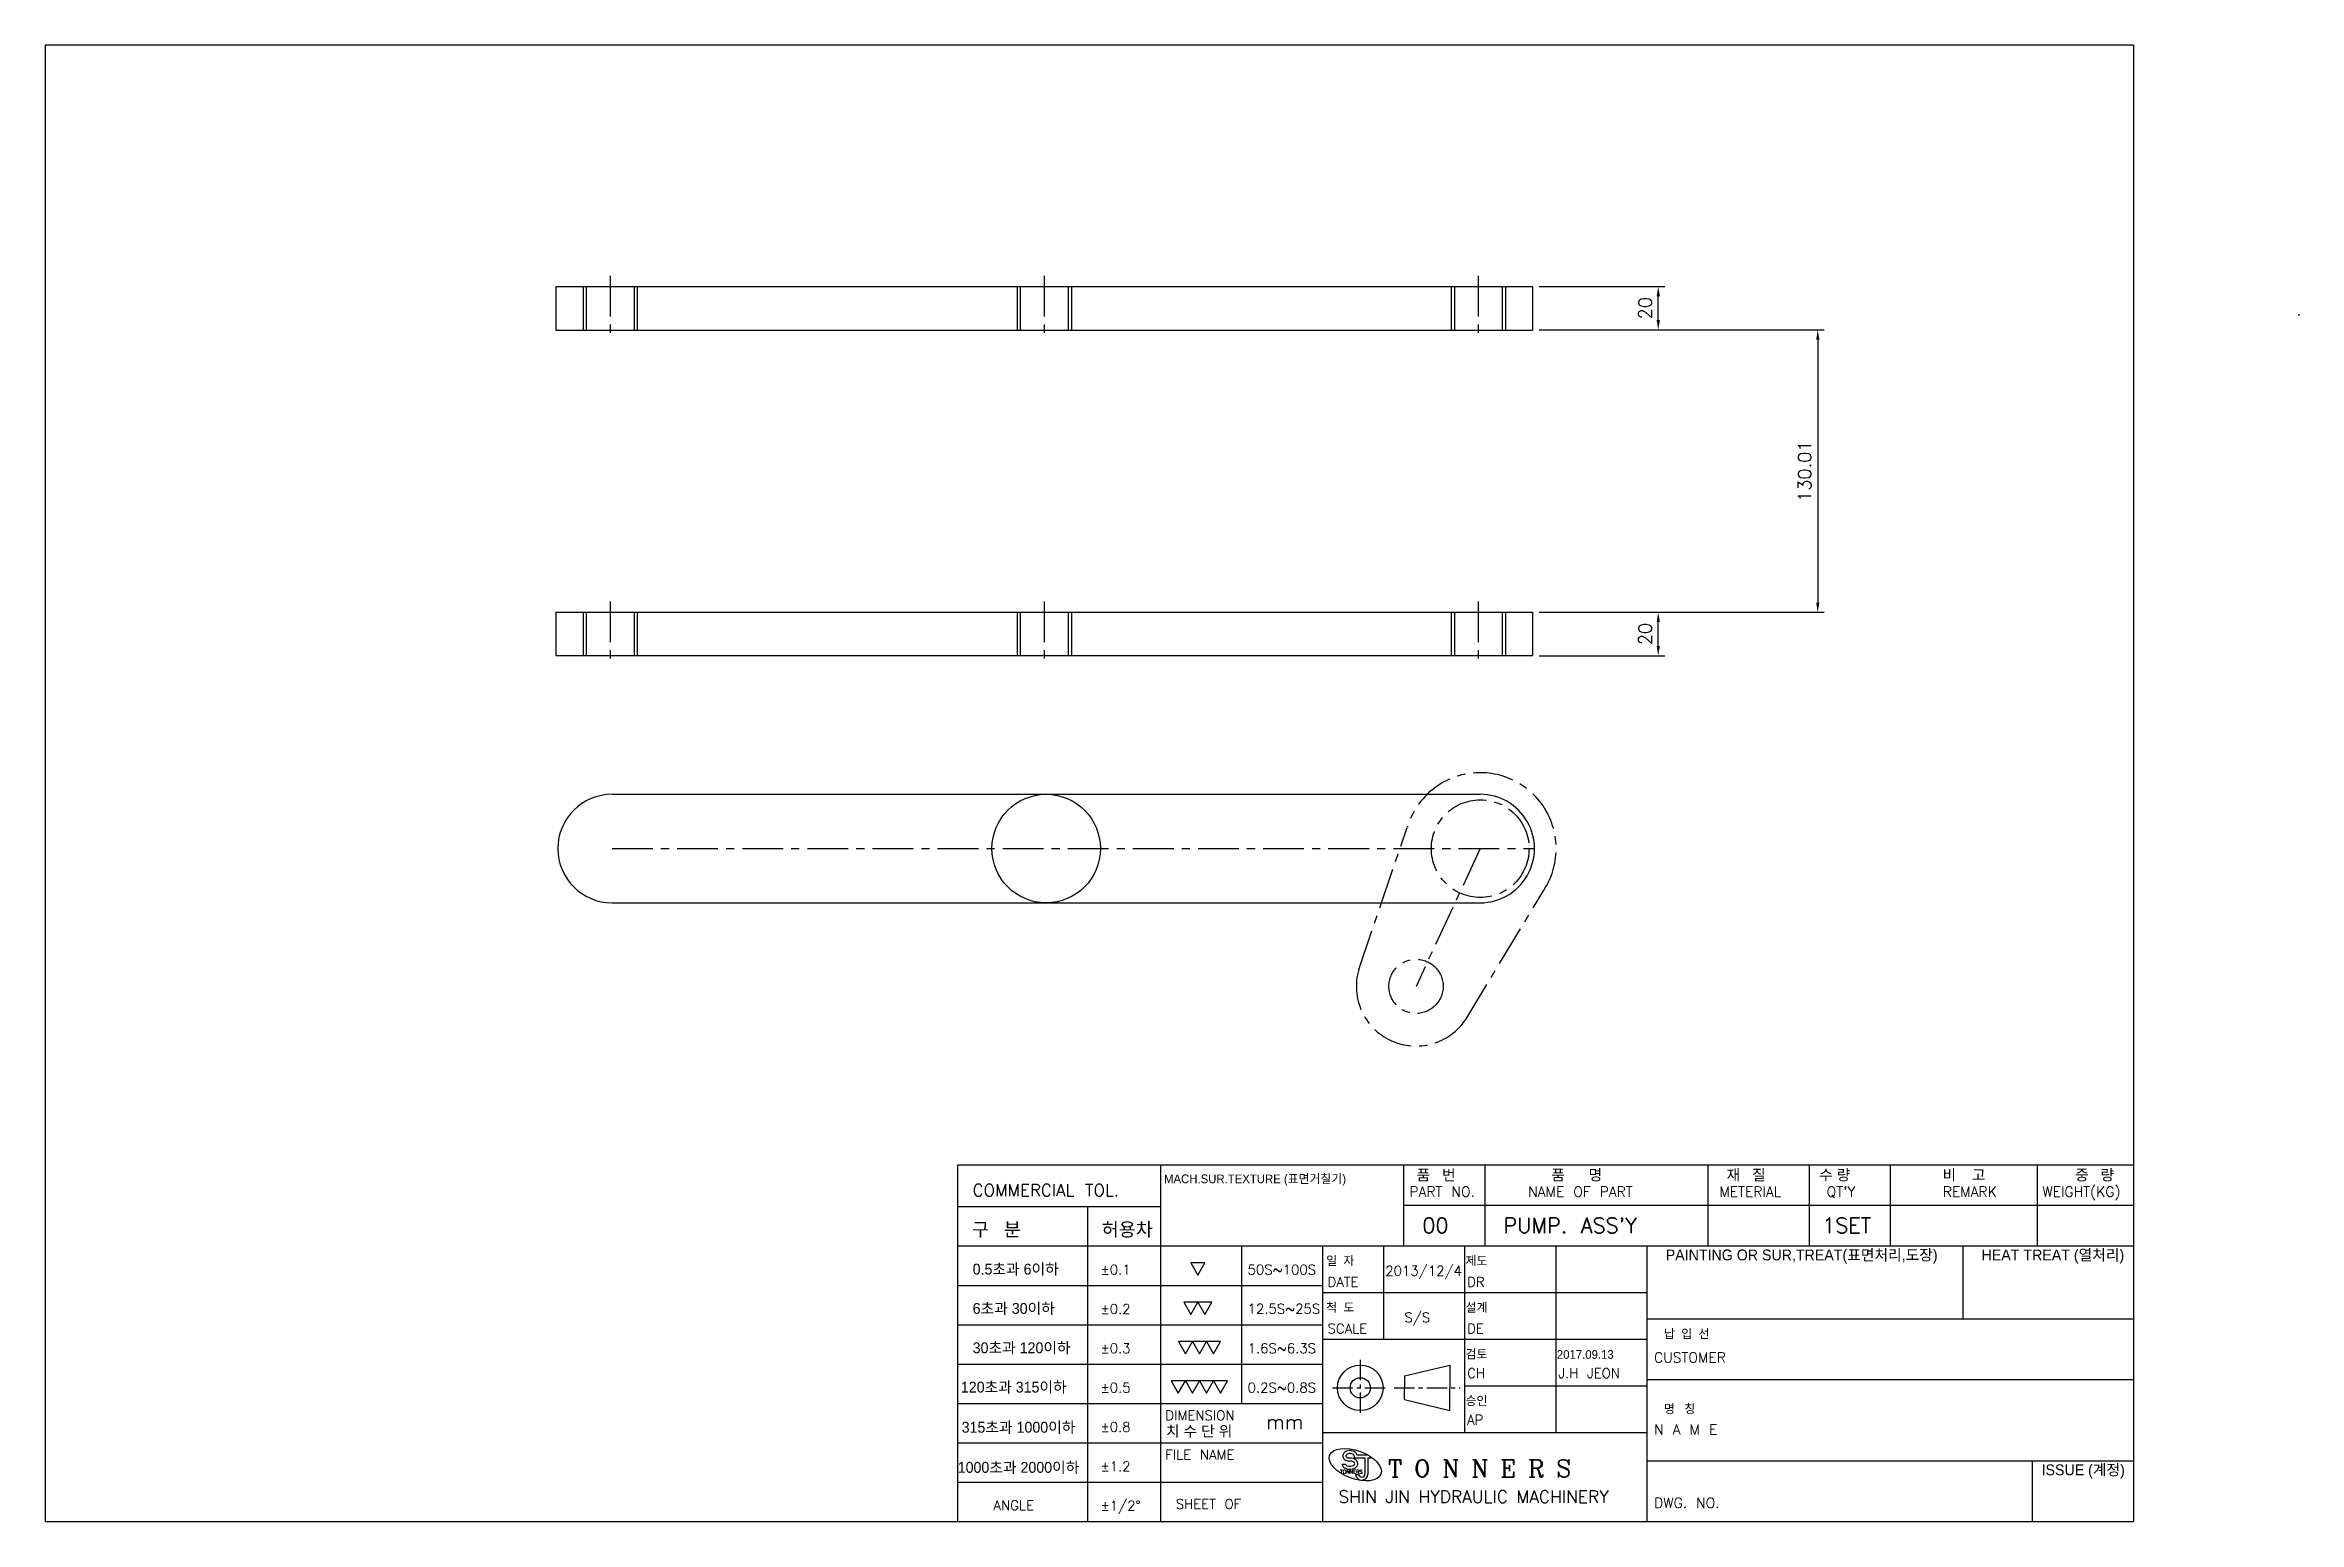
# Model space of a CAD drawing. Extents: x 2001 to 8872, y 8514 to 11880.
# Drawn here: x 7082 to 8121, y 8536 to 9217 of the extents above; entities that cross this region are included whole.
import ezdxf

# ---------------------------------------------------------------- set-up
doc = ezdxf.new("R2010")
doc.units = 0
doc.header["$LTSCALE"] = 15
doc.header["$MEASUREMENT"] = 0
doc.linetypes.add('CENTER', pattern=[2, 1.25, -0.25, 0.25, -0.25])
doc.linetypes.add('PHANTOM2', pattern=[31.75, 15.875, -3.175, 3.175, -3.175, 3.175, -3.175])
for name, color, linetype in [('1', 1, 'CENTER'), ('3', 3, 'Continuous'), ('4', 4, 'Continuous'), ('DG', 4, 'Continuous')]:
    doc.layers.add(name, color=color, linetype=linetype)
doc.styles.add('HSG', font='romans.shx', dxfattribs={"bigfont": 'whgtxt.shx'})
doc.styles.add('ROMANC', font='romanc', dxfattribs={"height": 2})
doc.styles.add('ROMANS', font='txt.shx', dxfattribs={"bigfont": 'whgtxt.shx'})
doc.styles.get("Standard").update_dxf_attribs({"font": 'txt.shx'})
doc.dimstyles.new('ISO-25', dxfattribs={"dimtxt": 2.5, "dimasz": 2.5, "dimexe": 1.25, "dimexo": 0.625, "dimtad": 1, "dimtoh": 1, "dimdsep": 46, "dimtxsty": 'Standard', "dimcen": 2.5, "dimclrt": 6, "dimadec": 0, "dimazin": 0, "dimtfac": 1, "dimtmove": 0, "dimatfit": 3, "dimfxl": 1, "dimarcsym": 0})

msp = doc.modelspace()

# ---------------------------------------------------------------- texts
for s, height, p in [('COMMERCIAL TOL.', 5.6049611, (7509.50605, 8686.33771)), ('PART NO.', 4.670801, (7710.79155, 8686.13161)), ('NAME OF PART', 4.6708009, (7765.50179, 8686.13161)), ('METERIAL', 4.670801, (7853.61256, 8686.13161)), ("QT'Y", 4.670801, (7903.01755, 8686.13161)), ('REMARK', 4.670801, (7956.57195, 8686.13161)), ('WEIGHT(KG)', 4.670801, (8002.40242, 8686.13161)), ('00', 7.006201, (7716.75094, 8669.42453)), ("PUMP. ASS'Y", 7.0062013, (7754.11735, 8669.42453)), ('1SET', 7.006201, (7901.0037, 8669.42453)), ('%%P0.1', 4.483969, (7568.43577, 8650.3175)), ('50S~100S', 4.483969, (7636.23271, 8650.3175)), ('2013/12/4', 4.483969, (7699.65276, 8649.77818)), ('DATE', 4.483969, (7673.02804, 8644.6552)), ('DR', 4.483969, (7737.35317, 8644.6552)), ('%%P0.2', 4.483969, (7568.43577, 8632.1948)), ('12.5S~25S', 4.483969, (7636.23271, 8632.28821)), ('S/S', 4.483969, (7708.45347, 8628.29249)), ('SCALE', 4.483969, (7673.02804, 8623.16952)), ('DE', 4.483969, (7737.35317, 8623.16952)), ('%%P0.3', 4.483969, (7568.43577, 8614.07209)), ('1.6S~6.3S', 4.483969, (7636.23271, 8614.07209)), ('CUSTOMER', 4.670801, (7823.50519, 8609.72915)), ('%%P0.5', 4.483969, (7568.43577, 8595.94938)), ('0.2S~0.8S', 4.483969, (7636.23271, 8595.94938)), ('CH', 4.483969, (7737.35317, 8602.618)), ('J.H JEON', 4.483969, (7779.39038, 8602.618)), ('%%P0.8', 4.483969, (7568.43577, 8577.82668)), ('DIMENSION', 4.483969, (7598.29523, 8583.15416)), ('mm', 6.725953, (7644.66858, 8579.01697)), ('AP', 4.483969, (7737.35317, 8581.13231)), ('N A M E', 4.670801, (7823.50519, 8576.57872)), ('FILE NAME', 4.483969, (7598.29523, 8565.03145)), ('%%P1.2', 4.483969, (7568.43577, 8559.70397)), ('DWG. NO.', 4.670801, (7823.50519, 8542.8144)), ('ANGLE', 4.483969, (7519.12867, 8541.76255)), ('%%P1/2%%D', 4.483969, (7568.43577, 8541.58126)), ('SHEET OF', 4.483969, (7603.10622, 8542.32911))]:
    msp.add_text(s, height=height).set_placement(p)
at = {"linetype": 'Continuous', "style": 'ROMANC'}
msp.add_text('T O N N E R S', height=8.0039234, dxfattribs=at).set_placement((7700.91183, 8556.97078))
at = {"layer": '3'}
for s, height, style, p in [('TONNERS', 1.702158, 'ROMANS', (7678.86243, 8558.5685)), ('SHIN JIN HYDRAULIC MACHINERY', 5.7311719, 'HSG', (7678.08579, 8545.0838))]:
    msp.add_text(s, height=height, dxfattribs=dict(at, style=style)).set_placement(p)
at = {"layer": '3', "color": 7, "attachment_point": 4}
for s, insert, char_height in [('\\f굴림|b0|i0|c129|p2;MACH.SUR.TEXTURE (표면거칠기)', (7597.70391, 8693.7886), 4.0014), ('\\f굴림|b0|i0|c129|p2;품   번', (7714.07284, 8695.94326), 5.00175), ('\\f굴림|b0|i0|c129|p2;품      명', (7776.14248, 8695.94326), 5.00175), ('\\f굴림|b0|i0|c129|p2;재   질', (7856.90779, 8695.94326), 5.00175), ('\\f굴림|b0|i0|c129|p2;수 량', (7899.53758, 8695.94326), 5.00175), ('\\f굴림|b0|i0|c129|p2;비    고', (7956.37729, 8695.94326), 5.00175), ('\\f굴림|b0|i0|c129|p2;중   량', (8017.47998, 8695.94326), 5.00175), ('\\f굴림|b0|i0|c129|p2;구   분', (7509.21924, 8670.73702), 6.2521875), ('\\f굴림|b0|i0|c129|p2;허용차', (7569.00549, 8670.73702), 6.2521875), ('\\f굴림|b0|i0|c129|p2;PAINTING OR SUR,TREAT(표면처리,도장)', (7828.88299, 8658.57685), 5.00175), ('\\f굴림|b0|i0|c129|p2;HEAT TREAT (열처리)', (7974.41157, 8658.57685), 5.00175), ('\\f굴림|b0|i0|c129|p2;0.5초과 6이하', (7509.54268, 8652.52761), 5.00175), ('\\f굴림|b0|i0|c129|p2;일  자', (7672.43673, 8656.42219), 4.0014), ('\\f굴림|b0|i0|c129|p2;제도', (7736.66881, 8656.42219), 4.0014), ('\\f굴림|b0|i0|c129|p2;6초과 30이하', (7509.54268, 8634.4049), 5.00175), ('\\f굴림|b0|i0|c129|p2;척  도', (7672.43673, 8634.93651), 4.0014), ('\\f굴림|b0|i0|c129|p2;설계', (7736.66881, 8634.93651), 4.0014), ('\\f굴림|b0|i0|c129|p2;30초과 120이하', (7509.54268, 8616.2822), 5.00175), ('\\f굴림|b0|i0|c129|p2;납  입  선', (7828.08439, 8622.79243), 4.0014), ('\\f굴림|b0|i0|c129|p2;검토', (7736.66881, 8613.45082), 4.0014), ('{\\fGulim|b0|i0|c129|p2;2017.09.13}', (7778.70602, 8613.45082), 4.0014), ('\\f굴림|b0|i0|c129|p2;120초과 315이하', (7504.1048, 8598.15949), 5.00175), ('\\f굴림|b0|i0|c129|p2;승인', (7736.66881, 8591.96514), 4.0014), ('\\f굴림|b0|i0|c129|p2;명   칭', (7828.08439, 8588.20483), 4.0014), ('\\f굴림|b0|i0|c129|p2;315초과 1000이하', (7504.46733, 8579.67457), 5.00175), ('\\f굴림|b0|i0|c129|p2;치 수 단 위', (7598.6084, 8577.8635), 5.00175), ('\\f굴림|b0|i0|c129|p2;1000초과 2000이하', (7502.6494, 8561.18965), 5.00175), ('\\f굴림|b0|i0|c129|p2;ISSUE (계정)', (8002.0439, 8559.55587), 5.00175)]:
    msp.add_mtext(s, dxfattribs=dict(at, insert=insert, char_height=char_height))

# ---------------------------------------------------------------- blocks, each defined once
blk = doc.blocks.new('dsfsdfs')
for p, q in [((911.9, 193.3), (1311.9, 193.3)), ((911.9, 143.3), (1311.9, 143.3))]:
    blk.add_line(p, q)
at = {"color": 1, "linetype": 'CENTER'}
blk.add_line((911.9, 168.3), (1336.9, 168.3), dxfattribs=at)
blk.add_circle((1111.9, 168.3), 25)
for centre, start, end in [((911.9, 168.3), 90, 270), ((1311.9, 168.3), 270, 90)]:
    blk.add_arc(centre, 25, start, end)
blk = doc.blocks.new('sadsadas')
at = {"color": 5, "linetype": 'CENTER'}
for p, q in [((5689.1, 343.2), (5757.9, 350.6)), ((5763.2, 316), (5693.2, 316)), ((5689.1, 288.8), (5757.9, 281.4))]:
    blk.add_line(p, q, dxfattribs=at)
for centre, radius in [((5763.2, 316), 22.5), ((5693.2, 316), 12.5)]:
    blk.add_circle(centre, radius, dxfattribs=at)
for centre, radius, start, end in [((5693.2, 316), 27.5, 98.6269, 261.3731), ((5763.2, 316), 35, 261.3731, 98.6269)]:
    blk.add_arc(centre, radius, start, end, dxfattribs=at)
blk = doc.blocks.new('asdadasd')
at = {"color": 1, "linetype": 'CENTER'}
for name, p, rotation in [('dsfsdfs', (1557, 265.1), 349.9999999999999), ('sadsadas', (-168.6, -4699.2), 55)]:
    blk.add_blockref(name, p, dxfattribs=dict(at, rotation=rotation))
blk = doc.blocks.new('*U478')
at = {"layer": '1', "color": 0, "transparency": 16777216}
blk.add_line((0, 15), (0, -15), dxfattribs=at)
blk = doc.blocks.new('*U479')
at = {"layer": '1', "color": 0, "transparency": 16777216}
blk.add_line((0, 15), (0, -15), dxfattribs=at)
blk = doc.blocks.new('*U480')
at = {"layer": '1', "color": 0, "transparency": 16777216}
blk.add_line((0, 15), (0, -15), dxfattribs=at)
blk = doc.blocks.new('*D481')
at = {"layer": '4', "color": 4, "lineweight": -2, "transparency": 16777216}
for p, q in [((7770.5, 8955.4), (7828.4, 8955.4)), ((7825.4, 8939.9), (7825.4, 8950.9)), ((7770.5, 8935.4), (7828.4, 8935.4))]:
    blk.add_line(p, q, dxfattribs=at)
at = {"layer": '4', "color": 4, "transparency": 16777216}
for points in [[(7824.7, 8950.9), (7826.2, 8950.9), (7825.4, 8955.4)], [(7824.7, 8939.9), (7826.2, 8939.9), (7825.4, 8935.4)]]:
    blk.add_solid(points, dxfattribs=at)
at = {"layer": 'Defpoints', "color": 0, "transparency": 16777216}
for p in [(7767.5, 8955.4), (7825.4, 8955.4), (7767.5, 8935.4)]:
    blk.add_point(p, dxfattribs=at)
at = {"layer": '4', "color": 7, "transparency": 16777216, "insert": (7819.4, 8945.4), "char_height": 6, "attachment_point": 5, "rotation": 90}
blk.add_mtext('20', dxfattribs=at)
blk = doc.blocks.new('*U482')
at = {"layer": '1', "color": 0, "transparency": 16777216}
blk.add_line((0, 15), (0, -15), dxfattribs=at)
blk = doc.blocks.new('*U483')
at = {"layer": '1', "color": 0, "transparency": 16777216}
blk.add_line((0, 15), (0, -15), dxfattribs=at)
blk = doc.blocks.new('*U484')
at = {"layer": '1', "color": 0, "transparency": 16777216}
blk.add_line((0, 15), (0, -15), dxfattribs=at)
blk = doc.blocks.new('*D485')
at = {"layer": '4', "color": 4, "lineweight": -2, "transparency": 16777216}
for p, q in [((7770.5, 9105.5), (7828.4, 9105.5)), ((7825.4, 9090), (7825.4, 9101)), ((7770.5, 9085.5), (7828.4, 9085.5))]:
    blk.add_line(p, q, dxfattribs=at)
at = {"layer": '4', "color": 4, "transparency": 16777216}
for points in [[(7824.7, 9101), (7826.2, 9101), (7825.4, 9105.5)], [(7824.7, 9090), (7826.2, 9090), (7825.4, 9085.5)]]:
    blk.add_solid(points, dxfattribs=at)
at = {"layer": 'Defpoints', "color": 0, "transparency": 16777216}
for p in [(7767.5, 9105.5), (7825.4, 9105.5), (7767.5, 9085.5)]:
    blk.add_point(p, dxfattribs=at)
at = {"layer": '4', "color": 7, "transparency": 16777216, "insert": (7819.4, 9095.5), "char_height": 6, "attachment_point": 5, "rotation": 90}
blk.add_mtext('20', dxfattribs=at)
blk = doc.blocks.new('*D486')
at = {"layer": '4', "color": 4, "linetype": 'PHANTOM2', "lineweight": -2, "transparency": 16777216}
for p, q in [((7770.5, 9085.5), (7901.9, 9085.5)), ((7898.9, 9081), (7898.9, 8959.9)), ((7770.5, 8955.4), (7901.9, 8955.4))]:
    blk.add_line(p, q, dxfattribs=at)
at = {"layer": '4', "color": 4, "linetype": 'PHANTOM2', "transparency": 16777216}
for points in [[(7898.2, 9081), (7899.7, 9081), (7898.9, 9085.5)], [(7898.2, 8959.9), (7899.7, 8959.9), (7898.9, 8955.4)]]:
    blk.add_solid(points, dxfattribs=at)
at = {"layer": 'Defpoints', "color": 0, "linetype": 'PHANTOM2', "transparency": 16777216}
for p in [(7767.5, 9085.5), (7767.5, 8955.4), (7898.9, 8955.4)]:
    blk.add_point(p, dxfattribs=at)
at = {"layer": '4', "color": 7, "linetype": 'PHANTOM2', "transparency": 16777216, "insert": (7892.9, 9020.4), "char_height": 6, "attachment_point": 5, "rotation": 90}
blk.add_mtext('130.01', dxfattribs=at)

# ---------------------------------------------------------------- dimensions: what is measured, and where the dimension line sits
at = {"layer": '4'}
for base, p1, p2, picture, middle in [((7825.43225, 9105.45449), (7767.49306, 9085.45449), (7767.49306, 9105.45449), '*D485', (7819.43225, 9095.45449)), ((7825.43225, 8955.44273), (7767.49306, 8935.44273), (7767.49306, 8955.44273), '*D481', (7819.43225, 8945.44273))]:
    dim = msp.add_linear_dim(base=base, p1=p1, p2=p2, angle=90, dimstyle='ISO-25', override={"dimscale": 1.5, "dimtxt": 4, "dimasz": 3, "dimexe": 2, "dimexo": 2, "dimgap": 2, "dimtoh": 0, "dimcen": 0, "dimclrd": 4, "dimclre": 4, "dimclrt": 7, "dimfxl": 0.5}, dxfattribs=at)
    dim.commit()
    dim.dimension.update_dxf_attribs({"geometry": picture, "text_midpoint": middle})
at = {"layer": '4', "color": 6, "linetype": 'PHANTOM2'}
dim = msp.add_linear_dim(base=(7898.90247, 8955.44273), p1=(7767.49306, 9085.45449), p2=(7767.49306, 8955.44273), angle=90, dimstyle='ISO-25', override={"dimscale": 1.5, "dimtxt": 4, "dimasz": 3, "dimexe": 2, "dimexo": 2, "dimgap": 2, "dimtoh": 0, "dimcen": 0, "dimclrd": 4, "dimclre": 4, "dimclrt": 7, "dimfxl": 0.5}, dxfattribs=at)
dim.commit()
dim.dimension.update_dxf_attribs({"geometry": '*D486', "text_midpoint": (7892.90247, 9020.44861)})

# ---------------------------------------------------------------- linework, layer by layer
at = {"color": 6}
for p, q in [((7082.12035, 9216.73111), (7082.12035, 8536.33111)), ((8044.40035, 9216.73111), (7082.12035, 9216.73111)), ((8044.40035, 9216.73111), (8044.40035, 8536.33111)), ((7708.10269, 8700.7433), (7708.10269, 8663.37689)), ((7745.46909, 8700.7433), (7745.46909, 8663.37689)), ((7848.22671, 8700.7433), (7848.22671, 8663.37689)), ((7894.93472, 8700.7433), (7894.93472, 8663.37689)), ((7932.30113, 8700.7433), (7932.30113, 8663.37689)), ((8000.02774, 8700.7433), (8000.02774, 8663.37689)), ((8044.40035, 8682.06009), (7708.10269, 8682.06009)), ((8044.40035, 8663.37689), (7596.00347, 8663.37689)), ((7633.36987, 8663.37689), (7633.36987, 8590.69923)), ((7736.12749, 8663.37689), (7736.12749, 8577.43415)), ((7670.73628, 8645.06735), (7596.00347, 8645.06735)), ((7820.20191, 8641.8912), (7670.73628, 8641.8912)), ((7670.73628, 8626.94464), (7596.00347, 8626.94464)), ((7820.20191, 8620.40552), (7670.73628, 8620.40552)), ((8044.40035, 8629.74712), (7820.20191, 8629.74712)), ((7670.73628, 8608.82193), (7596.00347, 8608.82193)), ((7820.20191, 8598.91984), (7736.12749, 8598.91984)), ((8044.40035, 8601.72232), (7820.20191, 8601.72232)), ((7670.73628, 8590.69923), (7596.00347, 8590.69923)), ((7670.73628, 8572.57652), (7596.00347, 8572.57652)), ((7820.20191, 8577.43415), (7670.73628, 8577.43415)), ((8044.40035, 8564.35591), (7820.20191, 8564.35591)), ((7670.73628, 8554.45381), (7596.00347, 8554.45381)), ((8044.40035, 8536.33111), (7082.12035, 8536.33111))]:
    msp.add_line(p, q, dxfattribs=at)
at = {"color": 5}
for p, q in [((8044.40035, 8700.7433), (7502.58745, 8700.7433)), ((7502.58745, 8700.7433), (7502.58745, 8536.33111)), ((7596.00347, 8700.7433), (7596.00347, 8536.33111)), ((7562.3737, 8681.4996), (7562.3737, 8536.33111)), ((7670.73628, 8663.37689), (7670.73628, 8536.33111)), ((7698.76109, 8663.37689), (7698.76109, 8620.40552)), ((7778.1647, 8663.37689), (7778.1647, 8577.43415)), ((7820.20191, 8663.37689), (7820.20191, 8536.33111)), ((7965.73049, 8663.37689), (7965.73049, 8629.74712)), ((7997.69234, 8564.35591), (7997.69234, 8536.33111))]:
    msp.add_line(p, q, dxfattribs=at)
for p, q in [((7708.43192, 8603.56448), (7729.45053, 8608.62332)), ((7708.43192, 8603.56448), (7708.43192, 8598.11402)), ((7729.45053, 8608.62332), (7729.45053, 8598.11402)), ((7708.43192, 8592.66355), (7708.43192, 8598.11402)), ((7708.43192, 8592.66355), (7729.45053, 8587.60472)), ((7729.45053, 8587.60472), (7729.45053, 8598.11402))]:
    msp.add_line(p, q)
for radius in [10.5093, 4.6708]:
    msp.add_circle((7688.13881, 8598.11402), radius)
at = {"layer": '1', "ltscale": 0.5}
for p, q in [((7688.13881, 8610.95872), (7688.13881, 8585.26932)), ((7675.29411, 8598.11402), (7700.98351, 8598.11402)), ((7703.76112, 8598.11402), (7734.12133, 8598.11402))]:
    msp.add_line(p, q, dxfattribs=at)
at = {"layer": '3'}
for p, q in [((7317.49306, 9105.45449), (7317.49306, 9085.45449)), ((7317.49306, 9105.45449), (7767.49306, 9105.45449)), ((7329.99306, 9105.45449), (7329.99306, 9085.45449)), ((7354.99306, 9105.45449), (7354.99306, 9085.45449)), ((7529.99306, 9105.45449), (7529.99306, 9085.45449)), ((7554.99306, 9105.45449), (7554.99306, 9085.45449)), ((7729.99306, 9105.45449), (7729.99306, 9085.45449)), ((7754.99306, 9105.45449), (7754.99306, 9085.45449)), ((7767.49306, 9105.45449), (7767.49306, 9085.45449)), ((7317.49306, 9085.45449), (7767.49306, 9085.45449)), ((7317.49306, 8955.44273), (7317.49306, 8935.44273)), ((7317.49306, 8955.44273), (7767.49306, 8955.44273)), ((7329.99306, 8955.44273), (7329.99306, 8935.44273)), ((7354.99306, 8955.44273), (7354.99306, 8935.44273)), ((7529.99306, 8955.44273), (7529.99306, 8935.44273)), ((7554.99306, 8955.44273), (7554.99306, 8935.44273)), ((7729.99306, 8955.44273), (7729.99306, 8935.44273)), ((7754.99306, 8955.44273), (7754.99306, 8935.44273)), ((7767.49306, 8955.44273), (7767.49306, 8935.44273)), ((7317.49306, 8935.44273), (7767.49306, 8935.44273)), ((7679.78181, 8563.00402), (7681.16995, 8563.00402)), ((7685.27146, 8566.77879), (7685.27146, 8565.88652)), ((7685.27146, 8565.88652), (7690.29683, 8565.88652)), ((7685.96977, 8558.15451), (7687.35494, 8558.15451)), ((7686.58358, 8567.25914), (7691.3752, 8567.25914)), ((7690.29683, 8565.88652), (7690.29683, 8558.34108)), ((7691.66945, 8565.88652), (7691.66945, 8558.34108)), ((7691.66945, 8565.88652), (7693.53777, 8565.88652))]:
    msp.add_line(p, q, dxfattribs=at)
for radius, start, end in [(2.85871, 185.98083333, 357.76871711), (1.48809, 191.54669265, 355.71064686)]:
    msp.add_arc((7688.81291, 8558.45238), radius, start, end, dxfattribs=at)
msp.add_ellipse((7685.81426, 8562.68374), major_axis=(-11.82354, 4.30342), ratio=0.5151515152, dxfattribs=at)
for centre, major_axis, ratio, start_param, end_param in [((7683.3841, 8566.77879), (-1.88735, 0), 0.5454545455, 3.1415926536, 7.8544860671), ((7683.3841, 8563.1756), (2.2371, 0), 0.5368754922, 3.2849402225, 7.853981634)]:
    msp.add_ellipse(centre, major_axis=major_axis, ratio=ratio, start_param=start_param, end_param=end_param, dxfattribs=at)
for points, knots in [([(7686.58358, 8567.25914), (7686.57642, 8567.28748), (7686.56865, 8567.31554), (7686.48658, 8567.58714), (7686.36942, 8567.80386), (7686.09642, 8568.17006), (7685.9409, 8568.32134), (7685.61436, 8568.57669), (7685.44274, 8568.68118), (7684.91174, 8568.94506), (7684.5359, 8569.05582), (7683.764, 8569.18246), (7683.36803, 8569.19688), (7682.58673, 8569.13049), (7682.2019, 8569.05041), (7681.57081, 8568.81427), (7681.31497, 8568.68572), (7680.88702, 8568.3767), (7680.70807, 8568.21309), (7680.42431, 8567.84218), (7680.31243, 8567.6469), (7680.16435, 8567.22485), (7680.12413, 8567.00229), (7680.12413, 8566.77879), (7680.12413, 8566.5799), (7680.15578, 8566.38155), (7680.26997, 8566.0149), (7680.35168, 8565.84676), (7680.54281, 8565.54878), (7680.65199, 8565.41845), (7680.99663, 8565.07825), (7681.25031, 8564.91249), (7681.77769, 8564.65301), (7682.05317, 8564.55973), (7682.61858, 8564.42865), (7682.9086, 8564.39134), (7683.26138, 8564.37788), (7683.32275, 8564.37669), (7683.3841, 8564.37666)], [3.2796202108, 3.2796202108, 3.2796202108, 3.2796202108, 3.3049468591, 3.3049468591, 3.5277990788, 3.5277990788, 3.7506512986, 3.7506512986, 3.9735035183, 3.9735035183, 4.420215614, 4.420215614, 4.8669277096, 4.8669277096, 5.3136398053, 5.3136398053, 5.6362606017, 5.6362606017, 5.887868575, 5.887868575, 6.0940976344, 6.0940976344, 6.2831853072, 6.2831853072, 6.2831853072, 6.4514579663, 6.4514579663, 6.6197306254, 6.6197306254, 6.7880032846, 6.7880032846, 7.1200511151, 7.1200511151, 7.4520989457, 7.4520989457, 7.7841467762, 7.7841467762, 7.8539873525, 7.8539873525, 7.8539873525, 7.8539873525]), ([(7679.78181, 8563.00402), (7679.79468, 8562.85468), (7679.82396, 8562.70777), (7679.92708, 8562.37697), (7680.0128, 8562.20051), (7680.21426, 8561.88643), (7680.32976, 8561.74831), (7680.69623, 8561.38598), (7680.96858, 8561.20652), (7681.54061, 8560.92246), (7681.84209, 8560.81832), (7682.46447, 8560.6693), (7682.78547, 8560.62491), (7683.59979, 8560.58431), (7684.09563, 8560.62453), (7684.92312, 8560.81423), (7685.2648, 8560.93286), (7685.83243, 8561.2308), (7686.06783, 8561.38975), (7686.44865, 8561.75328), (7686.60276, 8561.94128), (7686.85042, 8562.38592), (7686.94219, 8562.64436), (7687.01251, 8563.19203), (7686.98893, 8563.47775), (7686.83993, 8563.99681), (7686.7178, 8564.22901), (7686.42896, 8564.62338), (7686.26264, 8564.78747), (7685.91026, 8565.06614), (7685.72357, 8565.18118), (7685.14552, 8565.47183), (7684.7327, 8565.597), (7684.00331, 8565.72345), (7683.6937, 8565.7494), (7683.3841, 8565.74933)], [6.3289611732, 6.3289611732, 6.3289611732, 6.3289611732, 6.4490060843, 6.4490060843, 6.6148268615, 6.6148268615, 6.7806476387, 6.7806476387, 7.1075597148, 7.1075597148, 7.4344717909, 7.4344717909, 7.761383867, 7.761383867, 8.2575558055, 8.2575558055, 8.6280926345, 8.6280926345, 8.9124739298, 8.9124739298, 9.1342140322, 9.1342140322, 9.3559541347, 9.3559541347, 9.5776942371, 9.5776942371, 9.7994343396, 9.7994343396, 10.0211744421, 10.0211744421, 10.2429145445, 10.2429145445, 10.6832390877, 10.6832390877, 10.995567858, 10.995567858, 10.995567858, 10.995567858])]:
    msp.add_open_spline(points, degree=3, knots=knots, dxfattribs=at)
at = {"layer": '4', "color": 6, "linetype": 'PHANTOM2'}
for p, q in [((7331.49306, 9105.45449), (7331.49306, 9085.45449)), ((7353.49306, 9105.45449), (7353.49306, 9085.45449)), ((7531.49306, 9105.45449), (7531.49306, 9085.45449)), ((7553.49306, 9105.45449), (7553.49306, 9085.45449)), ((7731.49306, 9105.45449), (7731.49306, 9085.45449)), ((7753.49306, 9105.45449), (7753.49306, 9085.45449)), ((7331.49306, 8955.44273), (7331.49306, 8935.44273)), ((7353.49306, 8955.44273), (7353.49306, 8935.44273)), ((7531.49306, 8955.44273), (7531.49306, 8935.44273)), ((7553.49306, 8955.44273), (7553.49306, 8935.44273)), ((7731.49306, 8955.44273), (7731.49306, 8935.44273)), ((7753.49306, 8955.44273), (7753.49306, 8935.44273))]:
    msp.add_line(p, q, dxfattribs=at)
at = {"layer": '4', "color": 5}
for p, q in [((7596.00347, 8681.4996), (7502.58745, 8681.4996)), ((7596.00347, 8663.37689), (7502.58745, 8663.37689)), ((7596.00347, 8645.06735), (7502.58745, 8645.06735)), ((7596.00347, 8626.94464), (7502.58745, 8626.94464)), ((7596.00347, 8608.82193), (7502.58745, 8608.82193)), ((7596.00347, 8590.69923), (7502.58745, 8590.69923)), ((7596.00347, 8572.57652), (7502.58745, 8572.57652)), ((7596.00347, 8554.45381), (7502.58745, 8554.45381))]:
    msp.add_line(p, q, dxfattribs=at)
at = {"layer": '4'}
for points in [[(7613.2559, 8650.03079), (7616.49193, 8655.63575), (7610.01988, 8655.63575)], [(7610.05668, 8631.90808), (7613.2927, 8637.51304), (7606.82065, 8637.51304)], [(7616.52873, 8631.90808), (7619.76475, 8637.51304), (7613.2927, 8637.51304)], [(7607.56839, 8613.78537), (7610.80441, 8619.39034), (7604.33236, 8619.39034)], [(7614.04044, 8613.78537), (7617.27646, 8619.39034), (7610.80441, 8619.39034)], [(7620.51249, 8613.78537), (7623.74851, 8619.39034), (7617.27646, 8619.39034)], [(7604.29556, 8595.66267), (7607.53159, 8601.26763), (7601.05953, 8601.26763)], [(7610.76761, 8595.66267), (7614.00364, 8601.26763), (7607.53159, 8601.26763)], [(7617.23966, 8595.66267), (7620.47569, 8601.26763), (7614.00364, 8601.26763)], [(7623.71172, 8595.66267), (7626.94774, 8601.26763), (7620.47569, 8601.26763)]]:
    msp.add_lwpolyline(points, close=True, dxfattribs=at)
at = {"layer": 'DG', "color": 1}
msp.add_point((8120.63431, 9092.45206), dxfattribs=at)

# ---------------------------------------------------------------- block references
at = {"color": 1, "linetype": 'CENTER', "rotation": 10.00000000000004}
msp.add_blockref('asdadasd', (4944.18887, 8146.82161), dxfattribs=at)
at = {"layer": '1'}
for name, p in [('*U484', (7342.49306, 9095.45449)), ('*U483', (7542.49306, 9095.45449)), ('*U482', (7742.49306, 9095.45449)), ('*U480', (7342.49306, 8945.44273)), ('*U479', (7542.49306, 8945.44273)), ('*U478', (7742.49306, 8945.44273))]:
    msp.add_blockref(name, p, dxfattribs=at)

msp.set_redraw_order([(e.dxf.handle, doc.entitydb.next_handle()) for e in msp.query("TEXT MTEXT ATTDEF DIMENSION ARC_DIMENSION")])  # texts and dimensions are drawn at this point

doc.saveas('drawing.dxf')
